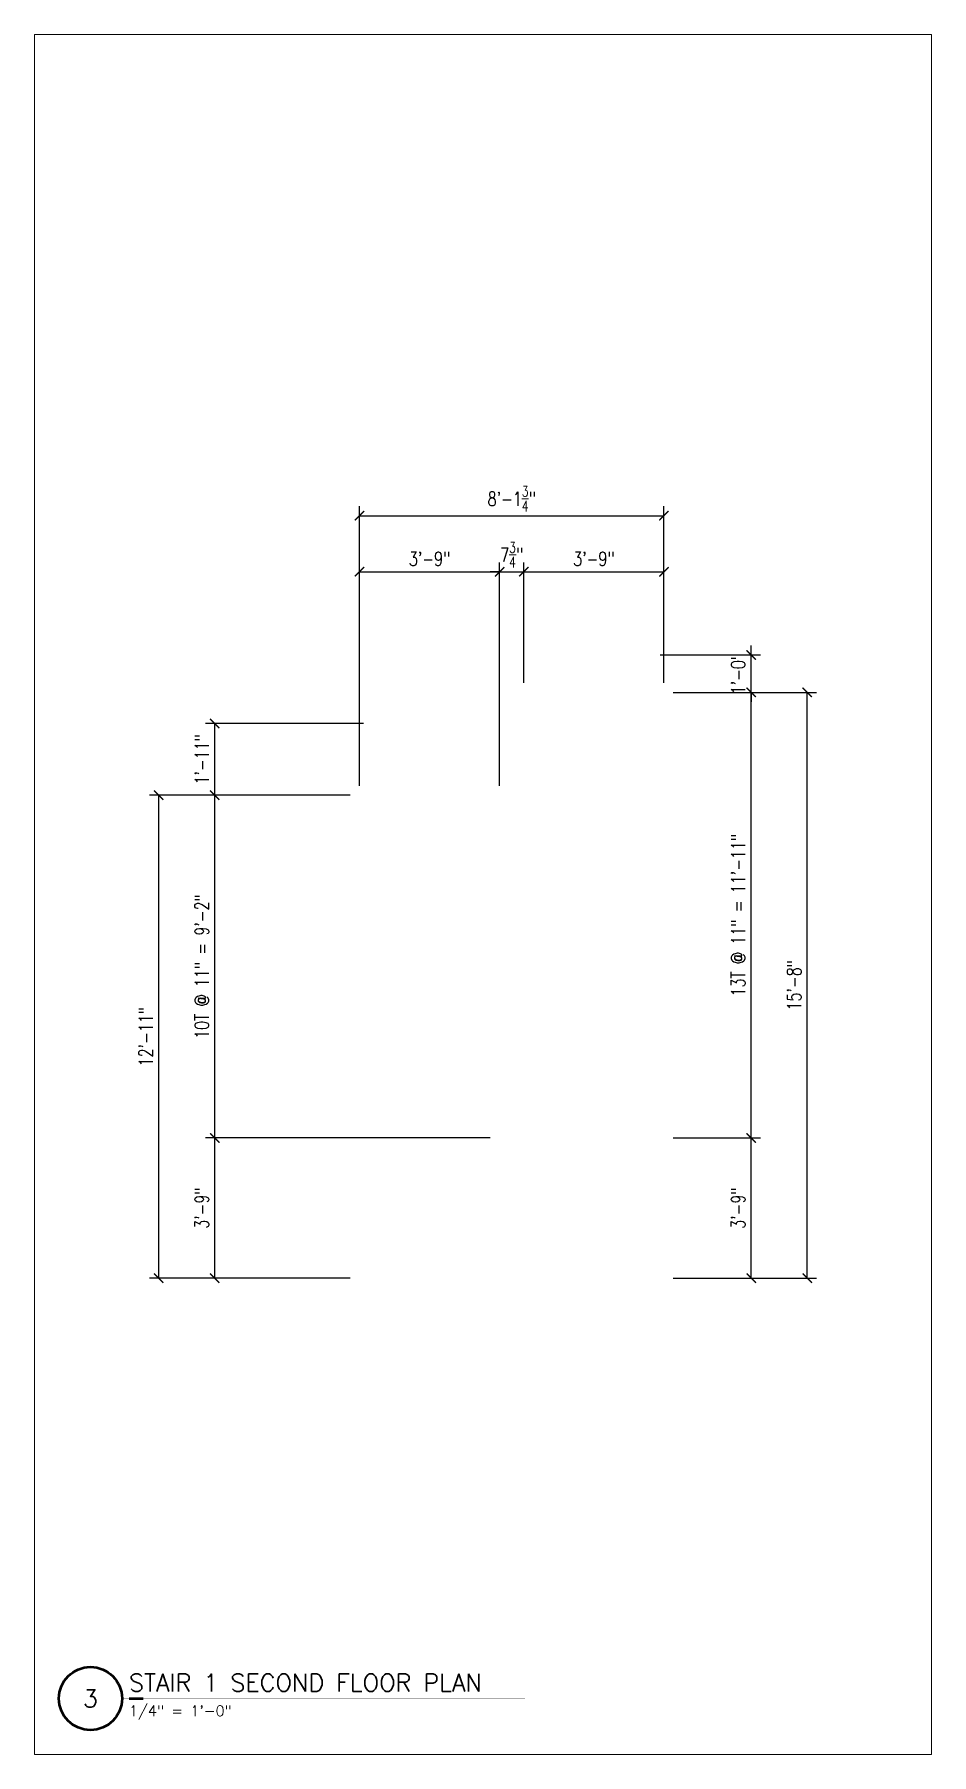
# Model space of a CAD drawing. Header units: inches. Extents: x 267 to 2136, y 549 to 1287.
# Drawn here: x 267 to 555, y 549 to 1101 of the extents above; entities that cross this region are included whole.
import ezdxf
from ezdxf.enums import TextEntityAlignment as Align

# ---------------------------------------------------------------- set-up
doc = ezdxf.new("R2010")
doc.units = ezdxf.units.IN
doc.header["$LTSCALE"] = 0.5
doc.header["$MEASUREMENT"] = 0
doc.layers.get('0').update_dxf_attribs({"lineweight": 18})
doc.layers.get('Defpoints').update_dxf_attribs({"color": 140, "lineweight": 18})
doc.layers.add('A-Anno-Dims', color=211, linetype='Continuous', lineweight=18)
doc.layers.add('G-Anno-Ttlb', color=213, linetype='Continuous', lineweight=50)
doc.layers.add('A-Anno-Titl-Nplt', color=140, linetype='Continuous', lineweight=18, plot=False)
doc.styles.add('Arch-Dim', font='romans.shx', dxfattribs={"width": 0.75})
doc.styles.add('RomanS', font='romans.shx')
doc.dimstyles.new('Aec-Arch-I-96', dxfattribs={"dimscale": 96, "dimtxt": 0.09375, "dimasz": 0.0625, "dimexe": 0.0625, "dimexo": 0.0625, "dimgap": 0.03125, "dimtad": 1, "dimdec": 4, "dimzin": 3, "dimdsep": 46, "dimlunit": 4, "dimtxsty": 'Arch-Dim', "dimblk": 'ARCHTICK', "dimcen": 0.09375, "dimazin": 2, "dimtfac": 0.75, "dimtdec": 4, "dimtix": 1, "dimtmove": 2, "dimatfit": 2, "dimfxl": 1, "dimtolj": 1, "dimtzin": 0, "dimarcsym": 0})

msp = doc.modelspace()

# ---------------------------------------------------------------- blocks, each defined once
blk = doc.blocks.new('Anno_Title_A1')
at = {"color": 0, "linetype": 'ByBlock', "lineweight": -2}
blk.add_circle((0, 0), 2.25, dxfattribs=at)
blk.add_circle((0, 0), 2.25, dxfattribs=at)
at = {"color": 0, "linetype": 'ByBlock', "lineweight": -2, "style": 'RomanS'}
blk.add_attdef('NUMBER', text='', height=1.25, dxfattribs=at).set_placement((0, 0), align=Align.MIDDLE)
blk = doc.blocks.new('Anno_Title_T1')
at = {"color": 0, "linetype": 'ByBlock', "lineweight": -2}
blk.add_lwpolyline([(2.75, 0), (3.75, 0)], dxfattribs=at)
at = {"color": 0, "linetype": 'ByBlock', "lineweight": -2, "style": 'RomanS'}
blk.add_attdef('TITLE', (2.75, 0.5), '', height=1.25, dxfattribs=at)
blk.add_attdef('SCALE', text='', height=0.75, dxfattribs=at).set_placement((2.75, -0.5), align=Align.TOP_LEFT)
blk = doc.blocks.new('_ArchTick')
at = {"color": 0, "linetype": 'ByBlock', "const_width": 0.15}
blk.add_lwpolyline([(-0.5, -0.5), (0.5, 0.5)], dxfattribs=at)
blk = doc.blocks.new('*D18')
at = {"layer": 'A-Anno-Dims', "color": 0, "lineweight": -2, "transparency": 16777216}
for p, q in [((371.5, 859.88), (371.5, 931.56)), ((371.5, 928.56), (416.5, 928.56)), ((416.5, 892.87), (416.5, 931.56))]:
    blk.add_line(p, q, dxfattribs=at)
at = {"layer": 'Defpoints', "color": 0, "transparency": 16777216}
for p in [(416.5, 928.56), (416.5, 889.87), (371.5, 856.88)]:
    blk.add_point(p, dxfattribs=at)
at = {"layer": 'A-Anno-Dims', "color": 0, "lineweight": -2, "transparency": 16777216, "xscale": 3, "yscale": 3, "zscale": 3, "rotation": 180}
blk.add_blockref('_ArchTick', (371.5, 928.56), dxfattribs=at)
at = {"layer": 'A-Anno-Dims', "color": 0, "lineweight": -2, "transparency": 16777216, "xscale": 3, "yscale": 3, "zscale": 3}
blk.add_blockref('_ArchTick', (416.5, 928.56), dxfattribs=at)
at = {"layer": 'A-Anno-Dims', "color": 0, "transparency": 16777216, "insert": (394, 932.74), "char_height": 4.5, "attachment_point": 5, "style": 'Arch-Dim'}
blk.add_mtext('\\A1;3\'-9"', dxfattribs=at)
blk = doc.blocks.new('*D19')
at = {"layer": 'A-Anno-Dims', "color": 0, "lineweight": -2, "transparency": 16777216}
for p, q in [((424.25, 892.87), (424.25, 931.56)), ((424.25, 928.56), (469.25, 928.56)), ((469.25, 892.87), (469.25, 931.56))]:
    blk.add_line(p, q, dxfattribs=at)
at = {"layer": 'Defpoints', "color": 0, "transparency": 16777216}
for p in [(469.25, 928.56), (424.25, 889.87), (469.25, 889.87)]:
    blk.add_point(p, dxfattribs=at)
at = {"layer": 'A-Anno-Dims', "color": 0, "lineweight": -2, "transparency": 16777216, "xscale": 3, "yscale": 3, "zscale": 3, "rotation": 180}
blk.add_blockref('_ArchTick', (424.25, 928.56), dxfattribs=at)
at = {"layer": 'A-Anno-Dims', "color": 0, "lineweight": -2, "transparency": 16777216, "xscale": 3, "yscale": 3, "zscale": 3}
blk.add_blockref('_ArchTick', (469.25, 928.56), dxfattribs=at)
at = {"layer": 'A-Anno-Dims', "color": 0, "transparency": 16777216, "insert": (446.75, 932.74), "char_height": 4.5, "attachment_point": 5, "style": 'Arch-Dim'}
blk.add_mtext('\\A1;3\'-9"', dxfattribs=at)
blk = doc.blocks.new('*D20')
at = {"layer": 'A-Anno-Dims', "color": 0, "lineweight": -2, "transparency": 16777216}
for p, q in [((416.5, 928.5625), (413.5, 928.5625)), ((416.5, 859.875), (416.5, 931.5625)), ((416.5, 928.5625), (424.2501, 928.5625)), ((424.2501, 892.8749), (424.2501, 931.5625)), ((424.2501, 928.5625), (427.2501, 928.5625))]:
    blk.add_line(p, q, dxfattribs=at)
at = {"layer": 'Defpoints', "color": 0, "transparency": 16777216}
for p in [(424.2501, 928.5625), (424.2501, 889.8749), (416.5, 856.875)]:
    blk.add_point(p, dxfattribs=at)
at = {"layer": 'A-Anno-Dims', "color": 0, "lineweight": -2, "transparency": 16777216, "xscale": 3, "yscale": 3, "zscale": 3}
blk.add_blockref('_ArchTick', (416.5, 928.5625), dxfattribs=at)
at = {"layer": 'A-Anno-Dims', "color": 0, "lineweight": -2, "transparency": 16777216, "xscale": 3, "yscale": 3, "zscale": 3, "rotation": 180}
blk.add_blockref('_ArchTick', (424.2501, 928.5625), dxfattribs=at)
at = {"layer": 'A-Anno-Dims', "color": 0, "transparency": 16777216, "insert": (420.37505, 934), "char_height": 4.5, "attachment_point": 5, "style": 'Arch-Dim'}
blk.add_mtext('\\A1;7{\\H0.750000x;\\S3/4;}"', dxfattribs=at)
blk = doc.blocks.new('*D21')
at = {"layer": 'A-Anno-Dims', "color": 0, "lineweight": -2, "transparency": 16777216}
for p, q in [((371.5, 859.875), (371.5, 949.5625)), ((469.25, 892.8749), (469.25, 949.5625)), ((371.5, 946.5625), (469.25, 946.5625))]:
    blk.add_line(p, q, dxfattribs=at)
at = {"layer": 'Defpoints', "color": 0, "transparency": 16777216}
for p in [(469.25, 946.5625), (469.25, 889.8749), (371.5, 856.875)]:
    blk.add_point(p, dxfattribs=at)
at = {"layer": 'A-Anno-Dims', "color": 0, "lineweight": -2, "transparency": 16777216, "xscale": 3, "yscale": 3, "zscale": 3, "rotation": 180}
blk.add_blockref('_ArchTick', (371.5, 946.5625), dxfattribs=at)
at = {"layer": 'A-Anno-Dims', "color": 0, "lineweight": -2, "transparency": 16777216, "xscale": 3, "yscale": 3, "zscale": 3}
blk.add_blockref('_ArchTick', (469.25, 946.5625), dxfattribs=at)
at = {"layer": 'A-Anno-Dims', "color": 0, "transparency": 16777216, "insert": (420.375, 952), "char_height": 4.5, "attachment_point": 5, "style": 'Arch-Dim'}
blk.add_mtext('\\A1;8\'-1{\\H0.750000x;\\S3/4;}"', dxfattribs=at)
blk = doc.blocks.new('*D22')
at = {"layer": 'A-Anno-Dims', "color": 0, "lineweight": -2, "transparency": 16777216}
for p, q in [((413.5, 746.88), (322.06, 746.88)), ((325.06, 701.88), (325.06, 746.88)), ((368.5, 701.88), (322.06, 701.88))]:
    blk.add_line(p, q, dxfattribs=at)
at = {"layer": 'Defpoints', "color": 0, "transparency": 16777216}
for p in [(325.06, 746.88), (416.5, 746.88), (371.5, 701.88)]:
    blk.add_point(p, dxfattribs=at)
at = {"layer": 'A-Anno-Dims', "color": 0, "lineweight": -2, "transparency": 16777216, "xscale": 3, "yscale": 3, "zscale": 3}
for p, rotation in [((325.06, 746.88), 90), ((325.06, 701.88), 270)]:
    blk.add_blockref('_ArchTick', p, dxfattribs=dict(at, rotation=rotation))
at = {"layer": 'A-Anno-Dims', "color": 0, "transparency": 16777216, "insert": (320.88, 724.38), "char_height": 4.5, "attachment_point": 5, "rotation": 90, "style": 'Arch-Dim'}
blk.add_mtext('\\A1;3\'-9"', dxfattribs=at)
blk = doc.blocks.new('*D23')
at = {"layer": 'A-Anno-Dims', "color": 0, "lineweight": -2, "transparency": 16777216}
for p, q in [((368.5, 856.88), (322.06, 856.88)), ((325.06, 746.88), (325.06, 856.88)), ((413.5, 746.88), (322.06, 746.88))]:
    blk.add_line(p, q, dxfattribs=at)
at = {"layer": 'Defpoints', "color": 0, "transparency": 16777216}
for p in [(325.06, 856.88), (371.5, 856.88), (416.5, 746.88)]:
    blk.add_point(p, dxfattribs=at)
at = {"layer": 'A-Anno-Dims', "color": 0, "lineweight": -2, "transparency": 16777216, "xscale": 3, "yscale": 3, "zscale": 3}
for p, rotation in [((325.06, 856.88), 90), ((325.06, 746.88), 270)]:
    blk.add_blockref('_ArchTick', p, dxfattribs=dict(at, rotation=rotation))
at = {"layer": 'A-Anno-Dims', "color": 0, "transparency": 16777216, "insert": (320.88, 801.88), "char_height": 4.5, "attachment_point": 5, "rotation": 90, "style": 'Arch-Dim'}
blk.add_mtext('\\A1;10T @ 11" = 9\'-2"', dxfattribs=at)
blk = doc.blocks.new('*D24')
at = {"layer": 'A-Anno-Dims', "color": 0, "lineweight": -2, "transparency": 16777216}
for p, q in [((368.5, 856.88), (304.06, 856.88)), ((307.06, 701.88), (307.06, 856.88)), ((368.5, 701.88), (304.06, 701.88))]:
    blk.add_line(p, q, dxfattribs=at)
at = {"layer": 'Defpoints', "color": 0, "transparency": 16777216}
for p in [(307.06, 856.88), (371.5, 856.88), (371.5, 701.88)]:
    blk.add_point(p, dxfattribs=at)
at = {"layer": 'A-Anno-Dims', "color": 0, "lineweight": -2, "transparency": 16777216, "xscale": 3, "yscale": 3, "zscale": 3}
for p, rotation in [((307.06, 856.88), 90), ((307.06, 701.88), 270)]:
    blk.add_blockref('_ArchTick', p, dxfattribs=dict(at, rotation=rotation))
at = {"layer": 'A-Anno-Dims', "color": 0, "transparency": 16777216, "insert": (302.88, 779.38), "char_height": 4.5, "attachment_point": 5, "rotation": 90, "style": 'Arch-Dim'}
blk.add_mtext('\\A1;12\'-11"', dxfattribs=at)
blk = doc.blocks.new('*D25')
at = {"layer": 'A-Anno-Dims', "color": 0, "lineweight": -2, "transparency": 16777216}
for p, q in [((372.75, 879.88), (322.06, 879.88)), ((325.06, 856.88), (325.06, 879.88)), ((368.5, 856.88), (322.06, 856.88))]:
    blk.add_line(p, q, dxfattribs=at)
at = {"layer": 'Defpoints', "color": 0, "transparency": 16777216}
for p in [(325.06, 879.88), (375.75, 879.88), (371.5, 856.88)]:
    blk.add_point(p, dxfattribs=at)
at = {"layer": 'A-Anno-Dims', "color": 0, "lineweight": -2, "transparency": 16777216, "xscale": 3, "yscale": 3, "zscale": 3}
for p, rotation in [((325.06, 879.88), 90), ((325.06, 856.88), 270)]:
    blk.add_blockref('_ArchTick', p, dxfattribs=dict(at, rotation=rotation))
at = {"layer": 'A-Anno-Dims', "color": 0, "transparency": 16777216, "insert": (320.88, 868.38), "char_height": 4.5, "attachment_point": 5, "rotation": 90, "style": 'Arch-Dim'}
blk.add_mtext('\\A1;1\'-11"', dxfattribs=at)
blk = doc.blocks.new('*D44')
at = {"layer": 'A-Anno-Dims', "color": 0, "lineweight": -2, "transparency": 16777216}
for p, q in [((472.25, 746.87), (500.25, 746.87)), ((497.25, 701.88), (497.25, 746.87)), ((472.25, 701.88), (500.25, 701.88))]:
    blk.add_line(p, q, dxfattribs=at)
at = {"layer": 'Defpoints', "color": 0, "transparency": 16777216}
for p in [(469.25, 746.87, -192), (497.25, 746.87), (469.25, 701.88)]:
    blk.add_point(p, dxfattribs=at)
at = {"layer": 'A-Anno-Dims', "color": 0, "lineweight": -2, "transparency": 16777216, "xscale": 3, "yscale": 3, "zscale": 3}
for p, rotation in [((497.25, 746.87), 90), ((497.25, 701.88), 270)]:
    blk.add_blockref('_ArchTick', p, dxfattribs=dict(at, rotation=rotation))
at = {"layer": 'A-Anno-Dims', "color": 0, "transparency": 16777216, "insert": (493.07, 724.37), "char_height": 4.5, "attachment_point": 5, "rotation": 90, "style": 'Arch-Dim'}
blk.add_mtext('\\A1;3\'-9"', dxfattribs=at)
blk = doc.blocks.new('*D45')
at = {"layer": 'A-Anno-Dims', "color": 0, "lineweight": -2, "transparency": 16777216}
for p, q in [((472.25, 889.87), (500.25, 889.87)), ((497.25, 746.87), (497.25, 889.87)), ((472.25, 746.87), (500.25, 746.87))]:
    blk.add_line(p, q, dxfattribs=at)
at = {"layer": 'Defpoints', "color": 0, "transparency": 16777216}
for p in [(469.25, 889.87, -192), (497.25, 889.87), (469.25, 746.87, -192)]:
    blk.add_point(p, dxfattribs=at)
at = {"layer": 'A-Anno-Dims', "color": 0, "lineweight": -2, "transparency": 16777216, "xscale": 3, "yscale": 3, "zscale": 3}
for p, rotation in [((497.25, 889.87), 90), ((497.25, 746.87), 270)]:
    blk.add_blockref('_ArchTick', p, dxfattribs=dict(at, rotation=rotation))
at = {"layer": 'A-Anno-Dims', "color": 0, "transparency": 16777216, "insert": (493.07, 818.37), "char_height": 4.5, "attachment_point": 5, "rotation": 90, "style": 'Arch-Dim'}
blk.add_mtext('\\A1;13T @ 11" = 11\'-11"', dxfattribs=at)
blk = doc.blocks.new('*D46')
at = {"layer": 'A-Anno-Dims', "color": 0, "lineweight": -2, "transparency": 16777216}
for p, q in [((468, 901.87), (500.25, 901.87)), ((497.25, 901.87), (497.25, 904.87)), ((497.25, 889.87), (497.25, 901.87)), ((472.25, 889.87), (500.25, 889.87)), ((497.25, 889.87), (497.25, 886.87))]:
    blk.add_line(p, q, dxfattribs=at)
at = {"layer": 'Defpoints', "color": 0, "transparency": 16777216}
for p in [(465, 901.87, -192), (497.25, 901.87), (469.25, 889.87, -192)]:
    blk.add_point(p, dxfattribs=at)
at = {"layer": 'A-Anno-Dims', "color": 0, "lineweight": -2, "transparency": 16777216, "xscale": 3, "yscale": 3, "zscale": 3}
for p, rotation in [((497.25, 901.87), 270), ((497.25, 889.87), 90)]:
    blk.add_blockref('_ArchTick', p, dxfattribs=dict(at, rotation=rotation))
at = {"layer": 'A-Anno-Dims', "color": 0, "transparency": 16777216, "insert": (493.07, 895.87), "char_height": 4.5, "attachment_point": 5, "rotation": 90, "style": 'Arch-Dim'}
blk.add_mtext('\\A1;1\'-0"', dxfattribs=at)
blk = doc.blocks.new('*D47')
at = {"layer": 'A-Anno-Dims', "color": 0, "lineweight": -2, "transparency": 16777216}
for p, q in [((472.25, 889.87), (518.25, 889.87)), ((515.25, 701.88), (515.25, 889.87)), ((472.25, 701.88), (518.25, 701.88))]:
    blk.add_line(p, q, dxfattribs=at)
at = {"layer": 'Defpoints', "color": 0, "transparency": 16777216}
for p in [(469.25, 889.87, -192), (515.25, 889.87), (469.25, 701.88)]:
    blk.add_point(p, dxfattribs=at)
at = {"layer": 'A-Anno-Dims', "color": 0, "lineweight": -2, "transparency": 16777216, "xscale": 3, "yscale": 3, "zscale": 3}
for p, rotation in [((515.25, 889.87), 90), ((515.25, 701.88), 270)]:
    blk.add_blockref('_ArchTick', p, dxfattribs=dict(at, rotation=rotation))
at = {"layer": 'A-Anno-Dims', "color": 0, "transparency": 16777216, "insert": (511.07, 795.87), "char_height": 4.5, "attachment_point": 5, "rotation": 90, "style": 'Arch-Dim'}
blk.add_mtext('\\A1;15\'-8"', dxfattribs=at)

# ---------------------------------------------------------------- dimensions: what is measured, and where the dimension line sits
at = {"layer": 'A-Anno-Dims'}
for base, p1, p2, picture, middle in [((469.25, 946.5625), (371.5, 856.875), (469.25, 889.8749), '*D21', (420.375, 952)), ((416.4999, 928.5625), (371.5, 856.875), (416.4999, 889.8749), '*D18', (393.99995, 932.74107)), ((424.2501, 928.5625), (416.5, 856.875), (424.2501, 889.8749), '*D20', (420.37505, 934)), ((469.25, 928.5625), (424.2501, 889.8749), (469.25, 889.8749), '*D19', (446.75005, 932.74107))]:
    dim = msp.add_linear_dim(base=base, p1=p1, p2=p2, dimstyle='Aec-Arch-I-96', override={"dimscale": 48}, dxfattribs=at)
    dim.commit()
    dim.dimension.update_dxf_attribs({"geometry": picture, "text_midpoint": middle})
for base, p1, p2, picture, middle in [((497.25, 901.8749), (469.25, 889.8749, -192), (465, 901.8749, -192), '*D46', (493.07143, 895.8749)), ((515.25, 889.8749), (469.25, 701.875), (469.25, 889.8749, -192), '*D47', (511.07143, 795.87495)), ((325.0625, 879.875), (371.5, 856.875), (375.75, 879.875), '*D25', (320.88393, 868.375)), ((307.0625, 856.875), (371.5, 701.875), (371.5, 856.875), '*D24', (302.88393, 779.375)), ((325.0625, 746.875), (371.5, 701.875), (416.4999, 746.875), '*D22', (320.88393, 724.375)), ((497.25, 746.8749), (469.25, 701.875), (469.25, 746.8749, -192), '*D44', (493.07143, 724.37495))]:
    dim = msp.add_linear_dim(base=base, p1=p1, p2=p2, angle=90, dimstyle='Aec-Arch-I-96', override={"dimscale": 48}, dxfattribs=at)
    dim.commit()
    dim.dimension.update_dxf_attribs({"geometry": picture, "text_midpoint": middle})
for base, p1, p2, text, picture, middle in [((497.25, 889.8749), (469.25, 746.8749, -192), (469.25, 889.8749, -192), '13T @ 11" = 11\'-11"', '*D45', (493.07143, 818.3749)), ((325.0625, 856.875), (416.4999, 746.875), (371.5, 856.875), '10T @ 11" = 9\'-2"', '*D23', (320.88393, 801.875))]:
    dim = msp.add_linear_dim(base=base, p1=p1, p2=p2, angle=90, text=text, dimstyle='Aec-Arch-I-96', override={"dimscale": 48}, dxfattribs=at)
    dim.commit()
    dim.dimension.update_dxf_attribs({"geometry": picture, "text_midpoint": middle})

# ---------------------------------------------------------------- linework, layer by layer
at = {"layer": 'A-Anno-Titl-Nplt'}
msp.add_lwpolyline([(267.15625, 549), (555.15625, 549), (555.15625, 1101), (267.15625, 1101)], close=True, dxfattribs=at)
at = {"layer": 'G-Anno-Ttlb'}
msp.add_lwpolyline([(295.28125, 567, 0.1125, 0.1125, 0), (424.65625, 567, 0.1125, 0.1125, 0)], format="xyseb", dxfattribs=at)

# ---------------------------------------------------------------- block references
ref = msp.add_blockref('Anno_Title_A1', (285.15625, 567), dxfattribs=dict(at, xscale=4.5, yscale=4.5, zscale=4.5))
ref.add_attrib('NUMBER', '3', dxfattribs={"layer": '0', "color": 0, "linetype": 'ByBlock', "lineweight": -2, "height": 5.625, "style": 'Arch-Dim'}).set_placement((285.15625, 567), align=Align.MIDDLE)
ref = msp.add_blockref('Anno_Title_T1', (285.15625, 567), dxfattribs=dict(at, xscale=4.5, yscale=4.5, zscale=4.5))
ref.add_attrib('SCALE', '1/4" = 1\'-0"', dxfattribs={"layer": '0', "color": 0, "linetype": 'ByBlock', "lineweight": -2, "height": 3.375, "style": 'Arch-Dim'}).set_placement((297.53125, 564.75), align=Align.TOP_LEFT)
ref.add_attrib('TITLE', 'STAIR 1 SECOND FLOOR PLAN', (297.53125, 569.25), dxfattribs={"layer": '0', "color": 0, "linetype": 'ByBlock', "lineweight": -2, "height": 5.625, "style": 'Arch-Dim'})

msp.set_redraw_order([(e.dxf.handle, doc.entitydb.next_handle()) for e in msp.query("TEXT MTEXT ATTDEF DIMENSION ARC_DIMENSION")])  # texts and dimensions are drawn at this point

doc.saveas('drawing.dxf')
